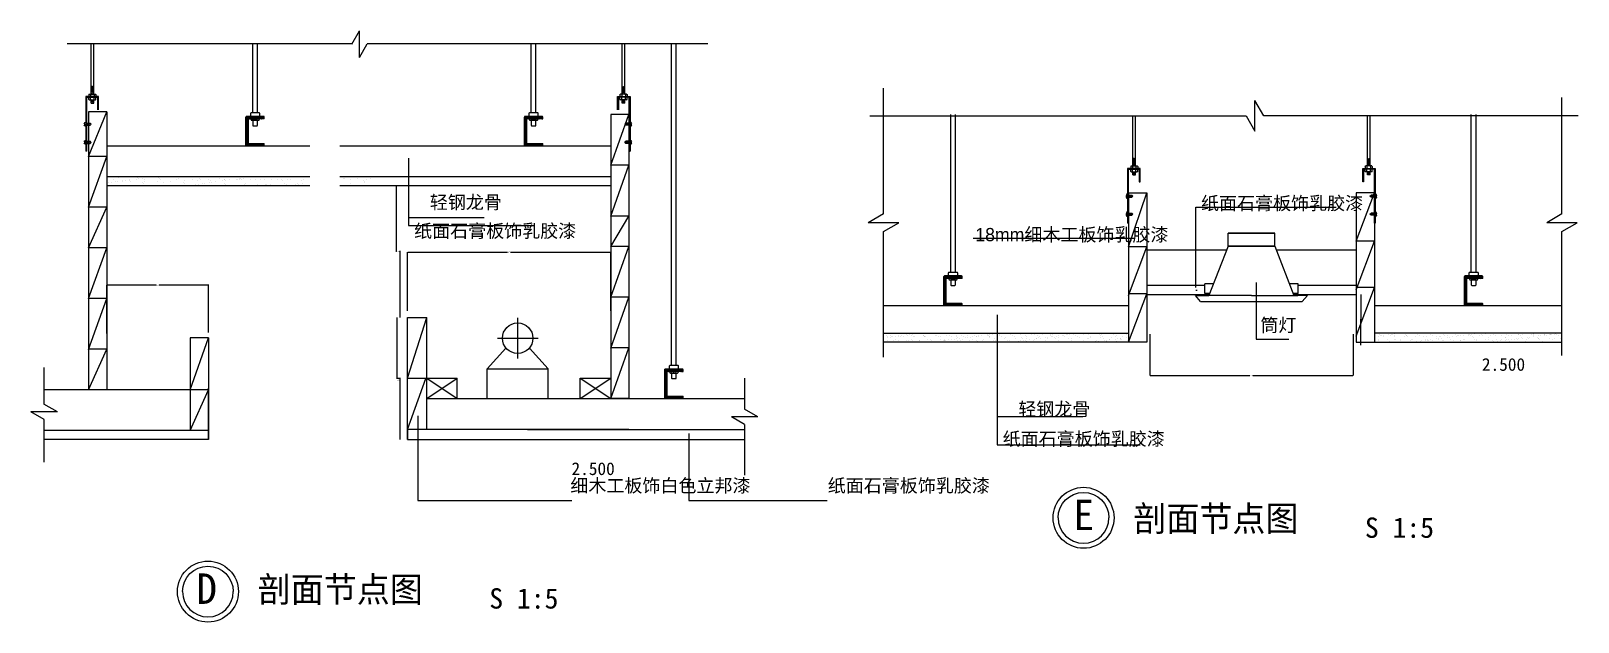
# Model space of a CAD drawing. Header units: metres. Extents: x -88447 to -86924, y -64539 to -63957.
import ezdxf

# ---------------------------------------------------------------- set-up
doc = ezdxf.new("R2010")
doc.units = ezdxf.units.M
for name, color, linetype in [('10', 8, 'Continuous'), ('15', 2, 'Continuous'), ('16', 3, 'Continuous'), ('20', 1, 'Continuous'), ('7', 7, 'Continuous'), ('8', 7, 'Continuous'), ('D', 3, 'Continuous'), ('PUB_HATCH', 8, 'Continuous'), ('家具', 3, 'Continuous')]:
    doc.layers.add(name, color=color, linetype=linetype)
doc.dimstyles.get("Standard").update_dxf_attribs({"dimtxt": 2.5, "dimasz": 2.5, "dimexe": 1.25, "dimexo": 0.625, "dimtad": 1, "dimcen": 2.5, "dimazin": 3, "dimtfac": 1, "dimtmove": 0, "dimatfit": 3})

msp = doc.modelspace()

# ---------------------------------------------------------------- texts
for s, height, p in [('E', 30, (-87421.05, -64448.72)), ('剖面节点图', 25, (-87362.05, -64449.88)), ('S 1:5', 20, (-87134.15, -64456.28)), ('D', 30, (-88284.06, -64521.32)), ('剖面节点图', 25, (-88223.63, -64519.53)), ('S 1:5', 20, (-87995.73, -64525.92))]:
    msp.add_text(s, height=height).set_placement(p)
at = {"layer": '7'}
for p in [(-87019.04, -64291.9), (-87914.82, -64394.5)]:
    msp.add_text('2.500', height=12.5, dxfattribs=at).set_placement(p)
at = {"layer": '7', "char_height": 13, "attachment_point": 1}
for s, insert in [('\\f幼圆|b0|i0|c134|p49;纸面石膏板饰乳胶漆', (-87295.45, -64120.49)), ('\\f幼圆|b0|i0|c134|p49;18mm细木工板饰乳胶漆', (-87517.53, -64151.37)), ('\\f幼圆|b0|i0|c134|p49;轻钢龙骨', (-87475.19, -64323.01)), ('\\f幼圆|b0|i0|c134|p49;纸面石膏板饰乳胶漆', (-87490.65, -64352.42))]:
    msp.add_mtext(s, dxfattribs=dict(at, insert=insert))
at = {"layer": '8', "char_height": 13, "attachment_point": 1}
for s, insert in [('\\f幼圆|b0|i0|c134|p49;轻钢龙骨', (-88054.27, -64119.51)), ('\\f幼圆|b0|i0|c134|p49;纸面石膏板饰乳胶漆', (-88069.73, -64147.76)), ('\\f幼圆|b0|i0|c134|p49;筒灯', (-87237.06, -64240.44)), ('\\f幼圆|b0|i0|c134|p49;细木工板饰白色立邦漆', (-87915.99, -64398.4)), ('\\f幼圆|b0|i0|c134|p49;纸面石膏板饰乳胶漆', (-87662.75, -64398.4))]:
    msp.add_mtext(s, dxfattribs=dict(at, insert=insert))

# ---------------------------------------------------------------- blocks, each defined once
blk = doc.blocks.new('A$C2C025425')
at = {"layer": 'D'}
for p, q in [((4.62, 63.44), (7.26, 64.09)), ((4.62, 62.42), (7.26, 63.07)), ((4.62, 61.4), (7.26, 62.05)), ((4.62, 60.38), (7.26, 61.03)), ((4.62, 59.36), (7.26, 60.01)), ((4.62, 58.34), (7.26, 58.99)), ((4.62, 57.32), (7.26, 57.97)), ((4.62, 56.3), (7.26, 56.95)), ((4.62, 49.92), (7.26, 50.57)), ((4.62, 48.9), (7.26, 49.55)), ((4.62, 47.88), (7.26, 48.53)), ((12.38, 27.48), (8.16, 27.48)), ((12.38, 25.5), (8.16, 25.5)), ((12.38, 9.75), (8.16, 9.75)), ((12.38, 7.77), (8.16, 7.77)), ((11.52, 0), (12.38, 0))]:
    blk.add_line(p, q, dxfattribs=at)
at = {"layer": '家具', "color": 3}
for p, q in [((4.62, 56.3), (4.62, 105.56)), ((7.26, 56.3), (7.26, 105.56)), ((0, 40.62), (0, 53.77)), ((0, 53.77), (4.62, 53.77)), ((11.52, 53.08), (0.86, 53.08)), ((0.86, 53.08), (0.86, 40.62)), ((2.4, 55.87), (2.84, 56.3)), ((2.4, 55.87), (2.4, 53.77)), ((2.4, 50.98), (2.4, 53.08)), ((2.4, 50.98), (2.84, 50.55)), ((8.93, 56.3), (2.84, 56.3)), ((8.93, 50.55), (2.84, 50.55)), ((3.75, 56.3), (4.19, 55.87)), ((3.75, 50.55), (4.19, 50.98)), ((4.19, 55.87), (4.19, 53.77)), ((4.19, 53.77), (12.38, 53.77)), ((4.19, 50.98), (4.19, 53.08)), ((4.2, 55.87), (4.63, 56.3)), ((4.2, 50.98), (4.63, 50.55)), ((4.62, 47.37), (4.62, 50.56)), ((7.26, 47.37), (4.62, 47.37)), ((7.24, 56.3), (7.67, 55.87)), ((7.24, 50.55), (7.67, 50.98)), ((7.26, 47.37), (7.26, 50.57)), ((7.67, 55.87), (7.67, 53.77)), ((7.67, 50.98), (7.67, 53.08)), ((7.68, 55.87), (8.11, 56.3)), ((7.68, 50.98), (8.11, 50.55)), ((8.93, 56.3), (9.37, 55.87)), ((8.93, 50.55), (9.37, 50.98)), ((9.37, 55.87), (9.37, 53.77)), ((9.37, 50.98), (9.37, 53.08)), ((11.52, 27.48), (11.52, 53.08)), ((12.38, 53.77), (12.38, 0)), ((7.08, 26.49), (8.16, 27.48)), ((8.16, 25.5), (7.08, 26.49)), ((9.37, 25.5), (8.3, 27.48)), ((10.13, 25.5), (9.05, 27.48)), ((10.88, 25.5), (9.8, 27.48)), ((11.63, 25.5), (10.55, 27.48)), ((12.38, 25.5), (11.3, 27.48)), ((11.52, 9.75), (11.52, 25.5)), ((13.41, 25.98), (13.41, 26.99)), ((13.89, 26.99), (13.41, 26.99)), ((13.9, 25.98), (13.41, 25.98)), ((7.08, 8.76), (8.16, 9.75)), ((8.16, 7.77), (7.08, 8.76)), ((9.37, 7.77), (8.3, 9.75)), ((10.13, 7.77), (9.05, 9.75)), ((10.88, 7.77), (9.8, 9.75)), ((11.63, 7.77), (10.55, 9.75)), ((12.38, 7.77), (11.3, 9.75)), ((11.52, 0), (11.52, 7.77)), ((13.41, 8.26), (13.41, 9.27)), ((13.89, 9.27), (13.41, 9.27)), ((13.9, 8.26), (13.41, 8.26))]:
    blk.add_line(p, q, dxfattribs=at)
for centre, radius, start, end in [((12.09, 26.93), 1.81, 2.11, 80.87), ((12.14, 26.05), 1.76, 277.74, 357.66), ((12.09, 9.2), 1.81, 2.11, 80.87), ((12.14, 8.33), 1.76, 277.74, 357.66)]:
    blk.add_arc(centre, radius, start, end, dxfattribs=at)
blk = doc.blocks.new('HY-4')
at = {"layer": '20'}
for points in [[(-5, 0, -1), (5, 0, -1)], [(-5, 0, 1), (5, 0, 1)]]:
    blk.add_lwpolyline(points, format="xyb", dxfattribs=at)
blk.add_circle((0, 0), 6, dxfattribs=at)
blk.add_circle((0, 0), 6, dxfattribs=at)
blk = doc.blocks.new('P0J8LPTW')
at = {"color": 0}
for p, q in [((0, 0), (1, -1)), ((1, -1), (1, 0))]:
    blk.add_line(p, q, dxfattribs=at)
blk = doc.blocks.new('_CLOSEDFILLED')
at = {"color": 0, "linetype": 'BYBLOCK'}
blk.add_solid([(-1, 0.2), (0, 0), (-1, -0.2)], dxfattribs=at)
blk = doc.blocks.new('*D1')
for p, q in [((-88076.28, -64233.01), (-88076.28, -64175.22)), ((-88076.03, -64175.22), (-87977.78, -64175.22)), ((-87974.78, -64175.22), (-87876.53, -64175.22)), ((-87876.28, -64233.01), (-87876.28, -64175.22))]:
    blk.add_line(p, q)
at = {"layer": 'Defpoints'}
for p in [(-88076.28, -64175.22), (-88076.28, -64233.01), (-87876.28, -64233.01)]:
    blk.add_point(p, dxfattribs=at)
at = {"xscale": 0.25, "yscale": 0.25, "rotation": 180}
blk.add_blockref('_CLOSEDFILLED', (-88076.28, -64175.22), dxfattribs=at)
at = {"xscale": 0.25, "yscale": 0.25}
blk.add_blockref('_CLOSEDFILLED', (-87876.28, -64175.22), dxfattribs=at)
at = {"insert": (-87976.28, -64175.22), "char_height": 1, "attachment_point": 5}
blk.add_mtext('200', dxfattribs=at)
blk = doc.blocks.new('*D2')
for p, q in [((-88272.1, -64259.59), (-88272.1, -64309.59)), ((-88272.35, -64309.59), (-88272.6, -64309.59)), ((-88272.1, -64359.59), (-88272.1, -64309.59)), ((-88272.1, -64309.59), (-88272.1, -64309.59)), ((-88271.85, -64309.59), (-88271.6, -64309.59))]:
    blk.add_line(p, q)
at = {"layer": 'Defpoints'}
for p in [(-88272.1, -64259.59), (-88272.1, -64309.59), (-88272.1, -64359.59)]:
    blk.add_point(p, dxfattribs=at)
at = {"xscale": 0.25, "yscale": 0.25}
blk.add_blockref('_CLOSEDFILLED', (-88272.1, -64309.59), dxfattribs=at)
at = {"xscale": 0.25, "yscale": 0.25, "rotation": 180}
blk.add_blockref('_CLOSEDFILLED', (-88272.1, -64309.59), dxfattribs=at)
at = {"insert": (-88272.1, -64308.465), "char_height": 1, "attachment_point": 5}
blk.add_mtext('0', dxfattribs=at)
blk = doc.blocks.new('*D3')
for p, q in [((-88323.6, -64207.75), (-88372.35, -64207.75)), ((-88372.1, -64255.32), (-88372.1, -64207.75)), ((-88271.85, -64207.75), (-88320.6, -64207.75)), ((-88272.1, -64254.15), (-88272.1, -64207.75))]:
    blk.add_line(p, q)
at = {"layer": 'Defpoints'}
for p in [(-88272.1, -64207.75), (-88372.1, -64255.32), (-88272.1, -64254.15)]:
    blk.add_point(p, dxfattribs=at)
at = {"xscale": 0.25, "yscale": 0.25}
blk.add_blockref('_CLOSEDFILLED', (-88372.1, -64207.75), dxfattribs=at)
at = {"xscale": 0.25, "yscale": 0.25, "rotation": 180}
blk.add_blockref('_CLOSEDFILLED', (-88272.1, -64207.75), dxfattribs=at)
at = {"insert": (-88322.1, -64207.75), "char_height": 1, "attachment_point": 5}
blk.add_mtext('100', dxfattribs=at)
blk = doc.blocks.new('*D4')
for p, q in [((-88087.52, -64109.59), (-88087.52, -64174.59)), ((-88086.95, -64174.59), (-88087.77, -64174.59)), ((-88083.13, -64174.59), (-88083.95, -64174.59)), ((-88083.38, -64239.59), (-88083.38, -64174.59))]:
    blk.add_line(p, q)
at = {"layer": 'Defpoints'}
for p in [(-88087.52, -64109.59), (-88083.38, -64174.59), (-88083.38, -64239.59)]:
    blk.add_point(p, dxfattribs=at)
at = {"xscale": 0.25, "yscale": 0.25}
blk.add_blockref('_CLOSEDFILLED', (-88087.52, -64174.59), dxfattribs=at)
at = {"xscale": 0.25, "yscale": 0.25, "rotation": 180}
blk.add_blockref('_CLOSEDFILLED', (-88083.38, -64174.59), dxfattribs=at)
at = {"insert": (-88085.45, -64174.59), "char_height": 1, "attachment_point": 5}
blk.add_mtext('130', dxfattribs=at)
blk = doc.blocks.new('*D5')
for p, q in [((-88086.83, -64239.59), (-88086.83, -64299.59)), ((-88083.13, -64299.59), (-88087.08, -64299.59)), ((-88083.38, -64359.59), (-88083.38, -64299.59))]:
    blk.add_line(p, q)
at = {"layer": 'Defpoints'}
for p in [(-88086.83, -64239.59), (-88083.38, -64299.59), (-88083.38, -64359.59)]:
    blk.add_point(p, dxfattribs=at)
at = {"xscale": 0.25, "yscale": 0.25}
blk.add_blockref('_CLOSEDFILLED', (-88086.83, -64299.59), dxfattribs=at)
at = {"xscale": 0.25, "yscale": 0.25, "rotation": 180}
blk.add_blockref('_CLOSEDFILLED', (-88083.38, -64299.59), dxfattribs=at)
at = {"insert": (-88085.105, -64300.715), "char_height": 1, "attachment_point": 5}
blk.add_mtext('120', dxfattribs=at)
blk = doc.blocks.new('*D6')
for p, q in [((-87138.24, -64216.79), (-87138.24, -64241.79)), ((-87138.49, -64241.79), (-87138.74, -64241.79)), ((-87138.24, -64266.79), (-87138.24, -64241.79)), ((-87138.24, -64241.79), (-87138.24, -64241.79)), ((-87137.99, -64241.79), (-87137.74, -64241.79))]:
    blk.add_line(p, q)
at = {"layer": 'Defpoints'}
for p in [(-87138.24, -64216.79), (-87138.24, -64241.79), (-87138.24, -64266.79)]:
    blk.add_point(p, dxfattribs=at)
at = {"xscale": 0.25, "yscale": 0.25}
blk.add_blockref('_CLOSEDFILLED', (-87138.24, -64241.79), dxfattribs=at)
at = {"xscale": 0.25, "yscale": 0.25, "rotation": 180}
blk.add_blockref('_CLOSEDFILLED', (-87138.24, -64241.79), dxfattribs=at)
at = {"insert": (-87138.24, -64240.665), "char_height": 1, "attachment_point": 5}
blk.add_mtext('0', dxfattribs=at)
blk = doc.blocks.new('*D7')
for p, q in [((-87345.79, -64255.89), (-87345.79, -64296.67)), ((-87145.79, -64255.89), (-87145.79, -64296.67)), ((-87345.54, -64296.67), (-87247.29, -64296.67)), ((-87244.29, -64296.67), (-87146.04, -64296.67))]:
    blk.add_line(p, q)
at = {"layer": 'Defpoints'}
for p in [(-87345.79, -64255.89), (-87145.79, -64255.89), (-87345.79, -64296.67)]:
    blk.add_point(p, dxfattribs=at)
at = {"xscale": 0.25, "yscale": 0.25, "rotation": 180}
blk.add_blockref('_CLOSEDFILLED', (-87345.79, -64296.67), dxfattribs=at)
at = {"xscale": 0.25, "yscale": 0.25}
blk.add_blockref('_CLOSEDFILLED', (-87145.79, -64296.67), dxfattribs=at)
at = {"insert": (-87245.79, -64296.67), "char_height": 1, "attachment_point": 5}
blk.add_mtext('200', dxfattribs=at)

# ---------------------------------------------------------------- dimensions: what is measured, and where the dimension line sits
for base, p1, p2, text, picture, middle in [((-88083.38, -64174.59), (-88083.38, -64239.59), (-88087.52, -64109.59), '130', '*D4', (-88085.45, -64174.59)), ((-88076.28, -64175.22), (-88076.28, -64233.01), (-87876.28, -64233.01), '200', '*D1', (-87976.28, -64175.22)), ((-88083.38, -64299.59), (-88083.38, -64359.59), (-88086.83, -64239.59), '120', '*D5', (-88085.105, -64300.715)), ((-87345.79, -64296.67), (-87345.79, -64255.89), (-87145.79, -64255.89), '200', '*D7', (-87245.79, -64296.67))]:
    dim = msp.add_linear_dim(base=base, p1=p1, p2=p2, text=text, dimstyle='Standard')
    dim.commit()
    dim.dimension.update_dxf_attribs({"geometry": picture, "text_midpoint": middle})
for base, p1, p2, picture, middle in [((-88272.1, -64207.75), (-88272.1, -64254.15), (-88372.1, -64255.32), '*D3', (-88322.1, -64207.75)), ((-87138.24, -64241.79), (-87138.24, -64266.79), (-87138.24, -64216.79), '*D6', (-87138.24, -64240.665)), ((-88272.1, -64309.59), (-88272.1, -64259.59), (-88272.1, -64359.59), '*D2', (-88272.1, -64308.465))]:
    dim = msp.add_linear_dim(base=base, p1=p1, p2=p2, dimstyle='Standard')
    dim.commit()
    dim.dimension.update_dxf_attribs({"geometry": picture, "text_midpoint": middle})

# ---------------------------------------------------------------- hatches: boundary and pattern name
at = {"layer": '10'}
h = msp.add_hatch(dxfattribs=at)
h.set_pattern_fill('AR-SAND', scale=5)
h.paths.add_polyline_path([(-87876.28, -64109.59), (-87876.28, -64100.59), (-88142.68, -64100.59), (-88142.68, -64109.59)])
h = msp.add_hatch(dxfattribs=at)
h.set_pattern_fill('AR-SAND', scale=3)
h.paths.add_polyline_path([(-87287.18, -64216.79), (-87286.74, -64215.67), (-87291.65, -64215.67), (-87291.65, -64207.79), (-87348.79, -64207.79), (-87348.79, -64216.79)])
h.paths.add_polyline_path([(-87142.79, -64216.79), (-87142.79, -64207.79), (-87199.97, -64207.79), (-87199.97, -64215.67), (-87204.85, -64215.67), (-87204.41, -64216.79)])
h = msp.add_hatch(dxfattribs=at)
h.set_pattern_fill('AR-SAND', scale=3)
h.paths.add_polyline_path([(-88433.9, -64350.59), (-88433.9, -64359.59), (-88272.1, -64359.59), (-88272.1, -64350.59), (-88290.1, -64350.59)])
h = msp.add_hatch(dxfattribs=at)
h.set_pattern_fill('AR-SAND', scale=3)
h.paths.add_polyline_path([(-88075.72, -64349.59), (-88075.72, -64359.59), (-87862.17, -64359.59), (-87862.17, -64349.59)])
h = msp.add_hatch(dxfattribs=at)
h.set_pattern_fill('AR-SAND', scale=3)
h.paths.add_polyline_path([(-87958.28, -64349.59), (-87958.28, -64359.59), (-87744.73, -64359.59), (-87744.73, -64349.59)])
at = {"layer": '16'}
h = msp.add_hatch(dxfattribs=at)
h.set_pattern_fill('SOLID')
h.paths.add_polyline_path([(-88217.74, -64041.54, -0.41), (-88217.14, -64042.14), (-88217.14, -64043.94), (-88232.74, -64043.94), (-88232.74, -64068.19), (-88217.14, -64068.19), (-88217.14, -64069.99, -0.41), (-88217.74, -64070.59), (-88234.54, -64070.59, -0.41), (-88235.14, -64069.99), (-88235.14, -64042.14, -0.41), (-88234.54, -64041.54)])
h = msp.add_hatch(dxfattribs=at)
h.set_pattern_fill('SOLID')
h.paths.add_polyline_path([(-87943.79, -64041.54, -0.41), (-87943.19, -64042.14), (-87943.19, -64043.94), (-87958.79, -64043.94), (-87958.79, -64068.19), (-87943.19, -64068.19), (-87943.19, -64069.99, -0.41), (-87943.79, -64070.59), (-87960.59, -64070.59, -0.41), (-87961.19, -64069.99), (-87961.19, -64042.14, -0.41), (-87960.59, -64041.54)])
h = msp.add_hatch(dxfattribs=at)
h.set_pattern_fill('SOLID')
h.paths.add_polyline_path([(-87531.03, -64198.59, -0.41), (-87530.43, -64199.19), (-87530.43, -64200.99), (-87546.03, -64200.99), (-87546.03, -64225.24), (-87530.43, -64225.24), (-87530.43, -64227.04, -0.41), (-87531.03, -64227.64), (-87547.83, -64227.64, -0.41), (-87548.43, -64227.04), (-87548.43, -64199.19, -0.41), (-87547.83, -64198.59)])
h = msp.add_hatch(dxfattribs=at)
h.set_pattern_fill('SOLID')
h.paths.add_polyline_path([(-87018.77, -64198.59, -0.41), (-87018.17, -64199.19), (-87018.17, -64200.99), (-87033.77, -64200.99), (-87033.77, -64225.24), (-87018.17, -64225.24), (-87018.17, -64227.04, -0.41), (-87018.77, -64227.64), (-87035.57, -64227.64, -0.41), (-87036.17, -64227.04), (-87036.17, -64199.19, -0.41), (-87035.57, -64198.59)])
h = msp.add_hatch(dxfattribs=at)
h.set_pattern_fill('SOLID')
h.paths.add_polyline_path([(-87805.71, -64290.23, -0.41), (-87805.11, -64290.83), (-87805.11, -64292.63), (-87820.71, -64292.63), (-87820.71, -64316.88), (-87805.11, -64316.88), (-87805.11, -64318.68, -0.41), (-87805.71, -64319.28), (-87822.51, -64319.28, -0.41), (-87823.11, -64318.68), (-87823.11, -64290.83, -0.41), (-87822.51, -64290.23)])

# ---------------------------------------------------------------- linework, layer by layer
at = {"layer": '10'}
for p, q in [((-88390.1, -64080.9), (-88372.1, -64037.05)), ((-87876.28, -64089.59), (-87858.28, -64039.59)), ((-88390.1, -64130.9), (-88372.1, -64080.9)), ((-88372.1, -64080.9), (-88390.1, -64080.9)), ((-88368.8, -64101.26), (-88368.8, -64101.26)), ((-88365.66, -64103.7), (-88365.66, -64103.7)), ((-88361.79, -64101.27), (-88361.79, -64101.27)), ((-88360.87, -64102.11), (-88360.87, -64102.11)), ((-88355.29, -64100.78), (-88355.29, -64100.78)), ((-88350.09, -64103.67), (-88350.09, -64103.67)), ((-88350.09, -64104.17), (-88350.09, -64104.17)), ((-88343.29, -64103.28), (-88343.29, -64103.28)), ((-88342.2, -64100.61), (-88342.2, -64100.61)), ((-88341.49, -64101.71), (-88341.49, -64101.71)), ((-88340.69, -64102.93), (-88340.69, -64102.93)), ((-88336.63, -64102.4), (-88336.63, -64102.4)), ((-88334.52, -64103.65), (-88334.52, -64103.65)), ((-88329.84, -64101.5), (-88329.84, -64101.5)), ((-88329.41, -64100.67), (-88329.41, -64100.67)), ((-88327.23, -64101.16), (-88327.23, -64101.16)), ((-88323.17, -64100.63), (-88323.17, -64100.63)), ((-88321.48, -64101.88), (-88321.48, -64101.88)), ((-88320.56, -64102.73), (-88320.56, -64102.73)), ((-88318.95, -64103.62), (-88318.95, -64103.62)), ((-88303.38, -64103.59), (-88303.38, -64103.59)), ((-88301.18, -64102.32), (-88301.18, -64102.32)), ((-88287.81, -64103.56), (-88287.81, -64103.56)), ((-88281.18, -64102.49), (-88281.18, -64102.49)), ((-88280.25, -64103.34), (-88280.25, -64103.34)), ((-88272.24, -64103.53), (-88272.24, -64103.53)), ((-88260.87, -64102.94), (-88260.87, -64102.94)), ((-88256.68, -64104.11), (-88256.68, -64104.11)), ((-88256.66, -64103.5), (-88256.66, -64103.5)), ((-88251.26, -64104.11), (-88251.26, -64104.11)), ((-88244.47, -64103.21), (-88244.47, -64103.21)), ((-88243.59, -64103.95), (-88243.59, -64103.95)), ((-88241.87, -64102.87), (-88241.87, -64102.87)), ((-88241.09, -64103.48), (-88241.09, -64103.48)), ((-88240.87, -64103.11), (-88240.87, -64103.11)), ((-88239.94, -64103.95), (-88239.94, -64103.95)), ((-88237.81, -64102.33), (-88237.81, -64102.33)), ((-88231.01, -64101.44), (-88231.01, -64101.44)), ((-88230.8, -64104.01), (-88230.8, -64104.01)), ((-88228.41, -64101.1), (-88228.41, -64101.1)), ((-88225.52, -64103.45), (-88225.52, -64103.45)), ((-88220.56, -64103.55), (-88220.56, -64103.55)), ((-88217.3, -64103.52), (-88217.3, -64103.52)), ((-88209.95, -64103.42), (-88209.95, -64103.42)), ((-88204.21, -64103.35), (-88204.21, -64103.35)), ((-88200.56, -64103.72), (-88200.56, -64103.72)), ((-88194.38, -64103.39), (-88194.38, -64103.39)), ((-88191.42, -64103.42), (-88191.42, -64103.42)), ((-88180.25, -64104.16), (-88180.25, -64104.16)), ((-88178.81, -64103.36), (-88178.81, -64103.36)), ((-88138.98, -64102.27), (-88138.98, -64102.27)), ((-88138.53, -64102.34), (-88138.53, -64102.34)), ((-88132.19, -64101.37), (-88132.19, -64101.37)), ((-88132.1, -64103.28), (-88132.1, -64103.28)), ((-88129.59, -64101.03), (-88129.59, -64101.03)), ((-88125.44, -64102.17), (-88125.44, -64102.17)), ((-88116.53, -64103.25), (-88116.53, -64103.25)), ((-88112.65, -64102.23), (-88112.65, -64102.23)), ((-87876.28, -64139.59), (-87858.28, -64089.59)), ((-87858.28, -64089.59), (-87876.28, -64089.59)), ((-88370.21, -64106.82), (-88370.21, -64106.82)), ((-88367.61, -64106.48), (-88367.61, -64106.48)), ((-88363.54, -64105.94), (-88363.54, -64105.94)), ((-88361.74, -64105.72), (-88361.74, -64105.72)), ((-88356.75, -64105.05), (-88356.75, -64105.05)), ((-88356.52, -64106.1), (-88356.52, -64106.1)), ((-88354.15, -64104.7), (-88354.15, -64104.7)), ((-88348.95, -64105.78), (-88348.95, -64105.78)), ((-88336.52, -64106.27), (-88336.52, -64106.27)), ((-88335.59, -64107.11), (-88335.59, -64107.11)), ((-88335.44, -64105.3), (-88335.44, -64105.3)), ((-88322.36, -64105.13), (-88322.36, -64105.13)), ((-88316.21, -64106.71), (-88316.21, -64106.71)), ((-88309.57, -64105.19), (-88309.57, -64105.19)), ((-88296.21, -64106.88), (-88296.21, -64106.88)), ((-88296.06, -64104.71), (-88296.06, -64104.71)), ((-88295.28, -64107.73), (-88295.28, -64107.73)), ((-88291.64, -64109.42), (-88291.64, -64109.42)), ((-88284.85, -64108.53), (-88284.85, -64108.53)), ((-88282.97, -64104.54), (-88282.97, -64104.54)), ((-88282.25, -64108.18), (-88282.25, -64108.18)), ((-88278.18, -64107.65), (-88278.18, -64107.65)), ((-88276.21, -64109.23), (-88276.21, -64109.23)), ((-88275.9, -64107.33), (-88275.9, -64107.33)), ((-88271.39, -64106.75), (-88271.39, -64106.75)), ((-88270.18, -64104.6), (-88270.18, -64104.6)), ((-88268.79, -64106.41), (-88268.79, -64106.41)), ((-88264.72, -64105.88), (-88264.72, -64105.88)), ((-88263.12, -64109.06), (-88263.12, -64109.06)), ((-88257.93, -64104.98), (-88257.93, -64104.98)), ((-88255.9, -64107.5), (-88255.9, -64107.5)), ((-88255.33, -64104.64), (-88255.33, -64104.64)), ((-88254.97, -64108.34), (-88254.97, -64108.34)), ((-88250.33, -64109.12), (-88250.33, -64109.12)), ((-88236.83, -64108.63), (-88236.83, -64108.63)), ((-88235.59, -64107.94), (-88235.59, -64107.94)), ((-88223.74, -64108.47), (-88223.74, -64108.47)), ((-88215.59, -64108.11), (-88215.59, -64108.11)), ((-88214.67, -64108.96), (-88214.67, -64108.96)), ((-88210.95, -64108.53), (-88210.95, -64108.53)), ((-88199.63, -64104.57), (-88199.63, -64104.57)), ((-88197.45, -64108.04), (-88197.45, -64108.04)), ((-88195.28, -64108.55), (-88195.28, -64108.55)), ((-88192.82, -64109.36), (-88192.82, -64109.36)), ((-88186.03, -64108.46), (-88186.03, -64108.46)), ((-88184.36, -64107.88), (-88184.36, -64107.88)), ((-88183.42, -64108.12), (-88183.42, -64108.12)), ((-88179.36, -64107.58), (-88179.36, -64107.58)), ((-88134.97, -64109.34), (-88134.97, -64109.34)), ((-88132.19, -64107.34), (-88132.19, -64107.34)), ((-88119.94, -64104.95), (-88119.94, -64104.95)), ((-88119.02, -64105.79), (-88119.02, -64105.79)), ((-88118.68, -64106.86), (-88118.68, -64106.86)), ((-87366.79, -64169.99), (-87348.79, -64116.61)), ((-87142.79, -64164.41), (-87124.79, -64116.61)), ((-88390.1, -64170.82), (-88372.1, -64130.9)), ((-88372.1, -64130.9), (-88390.1, -64130.9)), ((-87876.28, -64169.59), (-87858.28, -64139.59)), ((-87858.28, -64139.59), (-87876.28, -64139.59)), ((-88372.1, -64170.82), (-88390.1, -64170.82)), ((-88390.1, -64220.82), (-88372.1, -64170.82)), ((-87876.28, -64219.59), (-87858.28, -64169.59)), ((-87858.28, -64169.59), (-87876.28, -64169.59)), ((-88372.1, -64220.82), (-88390.1, -64220.82)), ((-88390.1, -64270.82), (-88372.1, -64220.82)), ((-87876.28, -64269.59), (-87858.28, -64219.59)), ((-87858.28, -64219.59), (-87876.28, -64219.59)), ((-88076.28, -64299.28), (-88057.28, -64239.59)), ((-87584.81, -64256.59), (-87584.81, -64256.59)), ((-87582.72, -64256.31), (-87582.72, -64256.31)), ((-87579.47, -64255.88), (-87579.47, -64255.88)), ((-87574.04, -64255.17), (-87574.04, -64255.17)), ((-87571.96, -64254.89), (-87571.96, -64254.89)), ((-87523.46, -64255.14), (-87523.46, -64255.14)), ((-87507.95, -64254.82), (-87507.95, -64254.82)), ((-87505.75, -64256.53), (-87505.75, -64256.53)), ((-87503.67, -64256.26), (-87503.67, -64256.26)), ((-87500.41, -64255.83), (-87500.41, -64255.83)), ((-87494.98, -64255.12), (-87494.98, -64255.12)), ((-87493.78, -64256.57), (-87493.78, -64256.57)), ((-87492.9, -64254.84), (-87492.9, -64254.84)), ((-87491.95, -64254.95), (-87491.95, -64254.95)), ((-87491.21, -64255.63), (-87491.21, -64255.63)), ((-87483.31, -64256.44), (-87483.31, -64256.44)), ((-87475.71, -64255.31), (-87475.71, -64255.31)), ((-87473.08, -64256.49), (-87473.08, -64256.49)), ((-87462.27, -64256.1), (-87462.27, -64256.1)), ((-87459.7, -64255.45), (-87459.7, -64255.45)), ((-87458.96, -64256.12), (-87458.96, -64256.12)), ((-87451.8, -64255.96), (-87451.8, -64255.96)), ((-87443.46, -64255.8), (-87443.46, -64255.8)), ((-87441.57, -64256.01), (-87441.57, -64256.01)), ((-87430.99, -64256.7), (-87430.99, -64256.7)), ((-87430.77, -64255.62), (-87430.77, -64255.62)), ((-87427.45, -64255.94), (-87427.45, -64255.94)), ((-87426.72, -64256.61), (-87426.72, -64256.61)), ((-87426.69, -64256.48), (-87426.69, -64256.48)), ((-87424.61, -64256.21), (-87424.61, -64256.21)), ((-87421.36, -64255.78), (-87421.36, -64255.78)), ((-87420.3, -64255.49), (-87420.3, -64255.49)), ((-87418.53, -64256.68), (-87418.53, -64256.68)), ((-87415.92, -64255.07), (-87415.92, -64255.07)), ((-87413.84, -64254.79), (-87413.84, -64254.79)), ((-87411.21, -64256.29), (-87411.21, -64256.29)), ((-87410.06, -64255.54), (-87410.06, -64255.54)), ((-87406.08, -64256.66), (-87406.08, -64256.66)), ((-87399.26, -64255.15), (-87399.26, -64255.15)), ((-87395.21, -64256.43), (-87395.21, -64256.43)), ((-87393.62, -64256.63), (-87393.62, -64256.63)), ((-87388.79, -64255.02), (-87388.79, -64255.02)), ((-87381.16, -64256.61), (-87381.16, -64256.61)), ((-87378.56, -64255.07), (-87378.56, -64255.07)), ((-87368.71, -64256.59), (-87368.71, -64256.59)), ((-87120.86, -64254.84), (-87120.86, -64254.84)), ((-87119.57, -64256.13), (-87119.57, -64256.13)), ((-87110.63, -64254.89), (-87110.63, -64254.89)), ((-87110.46, -64256.28), (-87110.46, -64256.28)), ((-87108.38, -64256), (-87108.38, -64256)), ((-87107.12, -64256.11), (-87107.12, -64256.11)), ((-87105.13, -64255.57), (-87105.13, -64255.57)), ((-87099.69, -64254.86), (-87099.69, -64254.86)), ((-87094.66, -64256.09), (-87094.66, -64256.09)), ((-87082.2, -64256.07), (-87082.2, -64256.07)), ((-87069.75, -64256.04), (-87069.75, -64256.04)), ((-87057.29, -64256.02), (-87057.29, -64256.02)), ((-87047.94, -64254.99), (-87047.94, -64254.99)), ((-87044.84, -64256), (-87044.84, -64256)), ((-87032.38, -64255.98), (-87032.38, -64255.98)), ((-87031.4, -64256.23), (-87031.4, -64256.23)), ((-87029.32, -64255.95), (-87029.32, -64255.95)), ((-87026.07, -64255.52), (-87026.07, -64255.52)), ((-87020.64, -64254.81), (-87020.64, -64254.81)), ((-87019.92, -64255.95), (-87019.92, -64255.95)), ((-87016.43, -64254.81), (-87016.43, -64254.81)), ((-87015.7, -64255.48), (-87015.7, -64255.48)), ((-87007.47, -64255.93), (-87007.47, -64255.93)), ((-87000.19, -64255.16), (-87000.19, -64255.16)), ((-86995.01, -64255.91), (-86995.01, -64255.91)), ((-86989.43, -64256.7), (-86989.43, -64256.7)), ((-86984.19, -64255.3), (-86984.19, -64255.3)), ((-86983.45, -64255.98), (-86983.45, -64255.98)), ((-86982.55, -64255.89), (-86982.55, -64255.89)), ((-86978.96, -64256.57), (-86978.96, -64256.57)), ((-86970.1, -64255.86), (-86970.1, -64255.86)), ((-86968.72, -64256.61), (-86968.72, -64256.61)), ((-86967.94, -64255.65), (-86967.94, -64255.65)), ((-86957.92, -64256.23), (-86957.92, -64256.23)), ((-86957.64, -64255.84), (-86957.64, -64255.84)), ((-86952.34, -64256.17), (-86952.34, -64256.17)), ((-86951.94, -64255.79), (-86951.94, -64255.79)), ((-86951.2, -64256.47), (-86951.2, -64256.47)), ((-86950.26, -64255.9), (-86950.26, -64255.9)), ((-86947.45, -64256.09), (-86947.45, -64256.09)), ((-86947.01, -64255.47), (-86947.01, -64255.47)), ((-86945.18, -64255.82), (-86945.18, -64255.82)), ((-88372.1, -64270.51), (-88390.1, -64270.51)), ((-88390.1, -64310.59), (-88372.1, -64270.51)), ((-88290.1, -64310.66), (-88272.1, -64259.59)), ((-87876.28, -64319.28), (-87858.28, -64269.28)), ((-87858.28, -64269.28), (-87876.28, -64269.28)), ((-87605.38, -64257.02), (-87605.38, -64257.02)), ((-87604.26, -64259.15), (-87604.26, -64259.15)), ((-87603.93, -64262.08), (-87603.93, -64262.08)), ((-87603.69, -64258.09), (-87603.69, -64258.09)), ((-87601.01, -64258.72), (-87601.01, -64258.72)), ((-87600.71, -64256.99), (-87600.71, -64256.99)), ((-87599.98, -64257.67), (-87599.98, -64257.67)), ((-87599.1, -64258.38), (-87599.1, -64258.38)), ((-87597.62, -64261.96), (-87597.62, -64261.96)), ((-87596.5, -64260.86), (-87596.5, -64260.86)), ((-87595.57, -64258), (-87595.57, -64258)), ((-87593.49, -64257.73), (-87593.49, -64257.73)), ((-87593.46, -64261.95), (-87593.46, -64261.95)), ((-87592.92, -64257), (-87592.92, -64257)), ((-87591.24, -64258.07), (-87591.24, -64258.07)), ((-87590.24, -64257.3), (-87590.24, -64257.3)), ((-87588.3, -64257.99), (-87588.3, -64257.99)), ((-87585.16, -64261.94), (-87585.16, -64261.94)), ((-87584.47, -64257.34), (-87584.47, -64257.34)), ((-87583.22, -64262), (-87583.22, -64262)), ((-87580.49, -64260.99), (-87580.49, -64260.99)), ((-87580.47, -64256.97), (-87580.47, -64256.97)), ((-87579.75, -64261.67), (-87579.75, -64261.67)), ((-87578.78, -64258.05), (-87578.78, -64258.05)), ((-87577.83, -64257.86), (-87577.83, -64257.86)), ((-87572.71, -64261.92), (-87572.71, -64261.92)), ((-87572.42, -64261.61), (-87572.42, -64261.61)), ((-87568.47, -64257.48), (-87568.47, -64257.48)), ((-87568.01, -64256.95), (-87568.01, -64256.95)), ((-87567.73, -64258.16), (-87567.73, -64258.16)), ((-87567.6, -64257.91), (-87567.6, -64257.91)), ((-87566.32, -64258.02), (-87566.32, -64258.02)), ((-87564.25, -64261.35), (-87564.25, -64261.35)), ((-87561.95, -64261.48), (-87561.95, -64261.48)), ((-87560.25, -64261.89), (-87560.25, -64261.89)), ((-87559.58, -64263.62), (-87559.58, -64263.62)), ((-87557.5, -64263.35), (-87557.5, -64263.35)), ((-87556.79, -64257.52), (-87556.79, -64257.52)), ((-87555.55, -64256.93), (-87555.55, -64256.93)), ((-87554.25, -64262.92), (-87554.25, -64262.92)), ((-87553.87, -64258), (-87553.87, -64258)), ((-87552.23, -64257.84), (-87552.23, -64257.84)), ((-87551.72, -64261.52), (-87551.72, -64261.52)), ((-87548.82, -64262.2), (-87548.82, -64262.2)), ((-87548.24, -64261.48), (-87548.24, -64261.48)), ((-87547.8, -64261.87), (-87547.8, -64261.87)), ((-87547.51, -64262.16), (-87547.51, -64262.16)), ((-87546.73, -64261.93), (-87546.73, -64261.93)), ((-87546.32, -64257.38), (-87546.32, -64257.38)), ((-87543.48, -64261.5), (-87543.48, -64261.5)), ((-87543.1, -64256.9), (-87543.1, -64256.9)), ((-87541.41, -64257.98), (-87541.41, -64257.98)), ((-87540.91, -64261.14), (-87540.91, -64261.14)), ((-87538.05, -64260.79), (-87538.05, -64260.79)), ((-87536.22, -64257.97), (-87536.22, -64257.97)), ((-87536.09, -64257.43), (-87536.09, -64257.43)), ((-87535.97, -64260.51), (-87535.97, -64260.51)), ((-87535.48, -64258.65), (-87535.48, -64258.65)), ((-87535.34, -64261.85), (-87535.34, -64261.85)), ((-87532.72, -64260.08), (-87532.72, -64260.08)), ((-87532, -64261.84), (-87532, -64261.84)), ((-87530.64, -64256.88), (-87530.64, -64256.88)), ((-87530.44, -64261), (-87530.44, -64261)), ((-87528.95, -64257.96), (-87528.95, -64257.96)), ((-87527.28, -64259.37), (-87527.28, -64259.37)), ((-87525.29, -64257.04), (-87525.29, -64257.04)), ((-87525.2, -64259.1), (-87525.2, -64259.1)), ((-87522.88, -64261.83), (-87522.88, -64261.83)), ((-87521.95, -64258.67), (-87521.95, -64258.67)), ((-87520.21, -64261.05), (-87520.21, -64261.05)), ((-87519.98, -64258.33), (-87519.98, -64258.33)), ((-87518.18, -64256.86), (-87518.18, -64256.86)), ((-87516.52, -64257.95), (-87516.52, -64257.95)), ((-87516.5, -64257.93), (-87516.5, -64257.93)), ((-87516, -64261.98), (-87516, -64261.98)), ((-87515.26, -64262.65), (-87515.26, -64262.65)), ((-87514.82, -64256.91), (-87514.82, -64256.91)), ((-87514.43, -64257.68), (-87514.43, -64257.68)), ((-87511.18, -64257.25), (-87511.18, -64257.25)), ((-87510.43, -64261.8), (-87510.43, -64261.8)), ((-87509.41, -64260.66), (-87509.41, -64260.66)), ((-87505.73, -64256.84), (-87505.73, -64256.84)), ((-87504.58, -64256.96), (-87504.58, -64256.96)), ((-87504.04, -64257.91), (-87504.04, -64257.91)), ((-87503.97, -64258.46), (-87503.97, -64258.46)), ((-87503.23, -64259.14), (-87503.23, -64259.14)), ((-87499.76, -64262.33), (-87499.76, -64262.33)), ((-87498.94, -64260.53), (-87498.94, -64260.53)), ((-87497.97, -64261.78), (-87497.97, -64261.78)), ((-87493.27, -64256.81), (-87493.27, -64256.81)), ((-87491.58, -64257.89), (-87491.58, -64257.89)), ((-87488.7, -64260.58), (-87488.7, -64260.58)), ((-87487.73, -64258.82), (-87487.73, -64258.82)), ((-87485.51, -64261.76), (-87485.51, -64261.76)), ((-87483.75, -64262.47), (-87483.75, -64262.47)), ((-87483.01, -64263.14), (-87483.01, -64263.14)), ((-87480.82, -64256.79), (-87480.82, -64256.79)), ((-87480.53, -64263.57), (-87480.53, -64263.57)), ((-87479.13, -64257.87), (-87479.13, -64257.87)), ((-87478.44, -64263.3), (-87478.44, -64263.3)), ((-87477.9, -64260.19), (-87477.9, -64260.19)), ((-87475.19, -64262.87), (-87475.19, -64262.87)), ((-87473.06, -64261.73), (-87473.06, -64261.73)), ((-87471.72, -64258.96), (-87471.72, -64258.96)), ((-87470.99, -64259.63), (-87470.99, -64259.63)), ((-87469.76, -64262.15), (-87469.76, -64262.15)), ((-87468.36, -64256.77), (-87468.36, -64256.77)), ((-87467.68, -64261.88), (-87467.68, -64261.88)), ((-87467.51, -64262.82), (-87467.51, -64262.82)), ((-87467.43, -64260.05), (-87467.43, -64260.05)), ((-87466.67, -64257.84), (-87466.67, -64257.84)), ((-87464.42, -64261.45), (-87464.42, -64261.45)), ((-87460.6, -64261.71), (-87460.6, -64261.71)), ((-87458.99, -64260.74), (-87458.99, -64260.74)), ((-87457.2, -64260.1), (-87457.2, -64260.1)), ((-87456.91, -64260.46), (-87456.91, -64260.46)), ((-87455.9, -64256.75), (-87455.9, -64256.75)), ((-87455.48, -64259.31), (-87455.48, -64259.31)), ((-87454.22, -64257.82), (-87454.22, -64257.82)), ((-87453.66, -64260.03), (-87453.66, -64260.03)), ((-87451.55, -64263.67), (-87451.55, -64263.67)), ((-87451.5, -64262.96), (-87451.5, -64262.96)), ((-87450.76, -64263.63), (-87450.76, -64263.63)), ((-87448.22, -64259.32), (-87448.22, -64259.32)), ((-87448.14, -64261.69), (-87448.14, -64261.69)), ((-87446.39, -64259.71), (-87446.39, -64259.71)), ((-87446.14, -64259.04), (-87446.14, -64259.04)), ((-87443.45, -64256.72), (-87443.45, -64256.72)), ((-87442.89, -64258.62), (-87442.89, -64258.62)), ((-87441.76, -64257.8), (-87441.76, -64257.8)), ((-87441.32, -64263.72), (-87441.32, -64263.72)), ((-87439.48, -64259.45), (-87439.48, -64259.45)), ((-87438.74, -64260.12), (-87438.74, -64260.12)), ((-87437.46, -64257.9), (-87437.46, -64257.9)), ((-87435.92, -64259.58), (-87435.92, -64259.58)), ((-87435.69, -64261.67), (-87435.69, -64261.67)), ((-87435.38, -64257.63), (-87435.38, -64257.63)), ((-87435.26, -64263.31), (-87435.26, -64263.31)), ((-87432.12, -64257.2), (-87432.12, -64257.2)), ((-87430.51, -64263.33), (-87430.51, -64263.33)), ((-87429.3, -64257.78), (-87429.3, -64257.78)), ((-87425.69, -64259.63), (-87425.69, -64259.63)), ((-87423.24, -64259.8), (-87423.24, -64259.8)), ((-87423.23, -64261.64), (-87423.23, -64261.64)), ((-87420.04, -64263.2), (-87420.04, -64263.2)), ((-87419.25, -64263.45), (-87419.25, -64263.45)), ((-87416.85, -64257.75), (-87416.85, -64257.75)), ((-87414.89, -64259.24), (-87414.89, -64259.24)), ((-87410.77, -64261.62), (-87410.77, -64261.62)), ((-87409.81, -64263.25), (-87409.81, -64263.25)), ((-87407.23, -64259.94), (-87407.23, -64259.94)), ((-87406.49, -64260.61), (-87406.49, -64260.61)), ((-87404.42, -64259.11), (-87404.42, -64259.11)), ((-87404.39, -64257.73), (-87404.39, -64257.73)), ((-87401.47, -64263.52), (-87401.47, -64263.52)), ((-87399.39, -64263.24), (-87399.39, -64263.24)), ((-87399.01, -64262.86), (-87399.01, -64262.86)), ((-87398.32, -64261.6), (-87398.32, -64261.6)), ((-87396.13, -64262.82), (-87396.13, -64262.82)), ((-87394.47, -64257.1), (-87394.47, -64257.1)), ((-87394.18, -64259.16), (-87394.18, -64259.16)), ((-87391.93, -64257.71), (-87391.93, -64257.71)), ((-87390.99, -64260.29), (-87390.99, -64260.29)), ((-87390.7, -64262.1), (-87390.7, -64262.1)), ((-87388.62, -64261.83), (-87388.62, -64261.83)), ((-87388.54, -64262.72), (-87388.54, -64262.72)), ((-87385.86, -64261.58), (-87385.86, -64261.58)), ((-87385.37, -64261.4), (-87385.37, -64261.4)), ((-87383.38, -64258.77), (-87383.38, -64258.77)), ((-87379.93, -64260.68), (-87379.93, -64260.68)), ((-87379.48, -64257.68), (-87379.48, -64257.68)), ((-87378.96, -64256.78), (-87378.96, -64256.78)), ((-87378.31, -64262.77), (-87378.31, -64262.77)), ((-87377.85, -64260.41), (-87377.85, -64260.41)), ((-87374.98, -64260.43), (-87374.98, -64260.43)), ((-87374.6, -64259.98), (-87374.6, -64259.98)), ((-87374.24, -64261.1), (-87374.24, -64261.1)), ((-87373.4, -64261.55), (-87373.4, -64261.55)), ((-87372.91, -64258.63), (-87372.91, -64258.63)), ((-87369.17, -64259.27), (-87369.17, -64259.27)), ((-87367.5, -64262.38), (-87367.5, -64262.38)), ((-87367.08, -64258.99), (-87367.08, -64258.99)), ((-87367.02, -64257.66), (-87367.02, -64257.66)), ((-87124.46, -64257.52), (-87124.46, -64257.52)), ((-87124.27, -64261.1), (-87124.27, -64261.1)), ((-87121.23, -64257.69), (-87121.23, -64257.69)), ((-87120.98, -64260.71), (-87120.98, -64260.71)), ((-87120.61, -64262.55), (-87120.61, -64262.55)), ((-87119.15, -64257.42), (-87119.15, -64257.42)), ((-87117.89, -64257.21), (-87117.89, -64257.21)), ((-87115.89, -64256.99), (-87115.89, -64256.99)), ((-87115.45, -64258.59), (-87115.45, -64258.59)), ((-87111.82, -64261.08), (-87111.82, -64261.08)), ((-87110.38, -64262.6), (-87110.38, -64262.6)), ((-87108.96, -64257.2), (-87108.96, -64257.2)), ((-87105.43, -64257.19), (-87105.43, -64257.19)), ((-87104.98, -64258.46), (-87104.98, -64258.46)), ((-87104.98, -64260.85), (-87104.98, -64260.85)), ((-87104.24, -64261.52), (-87104.24, -64261.52)), ((-87099.57, -64262.21), (-87099.57, -64262.21)), ((-87099.36, -64261.06), (-87099.36, -64261.06)), ((-87094.75, -64258.51), (-87094.75, -64258.51)), ((-87092.97, -64257.16), (-87092.97, -64257.16)), ((-87092.95, -64257.34), (-87092.95, -64257.34)), ((-87092.22, -64258.01), (-87092.22, -64258.01)), ((-87089.1, -64262.08), (-87089.1, -64262.08)), ((-87088.74, -64261.2), (-87088.74, -64261.2)), ((-87086.9, -64261.03), (-87086.9, -64261.03)), ((-87085.24, -64263.31), (-87085.24, -64263.31)), ((-87083.95, -64258.12), (-87083.95, -64258.12)), ((-87083.16, -64263.04), (-87083.16, -64263.04)), ((-87080.52, -64257.14), (-87080.52, -64257.14)), ((-87079.9, -64262.61), (-87079.9, -64262.61)), ((-87078.87, -64262.13), (-87078.87, -64262.13)), ((-87076.71, -64257.69), (-87076.71, -64257.69)), ((-87074.47, -64261.9), (-87074.47, -64261.9)), ((-87074.45, -64261.01), (-87074.45, -64261.01)), ((-87073.48, -64257.99), (-87073.48, -64257.99)), ((-87072.73, -64261.34), (-87072.73, -64261.34)), ((-87072.39, -64261.62), (-87072.39, -64261.62)), ((-87071.99, -64262.01), (-87071.99, -64262.01)), ((-87069.14, -64261.19), (-87069.14, -64261.19)), ((-87068.07, -64261.74), (-87068.07, -64261.74)), ((-87068.06, -64257.12), (-87068.06, -64257.12)), ((-87063.7, -64260.48), (-87063.7, -64260.48)), ((-87063.24, -64258.04), (-87063.24, -64258.04)), ((-87061.99, -64260.99), (-87061.99, -64260.99)), ((-87061.62, -64260.2), (-87061.62, -64260.2)), ((-87060.71, -64257.83), (-87060.71, -64257.83)), ((-87059.97, -64258.5), (-87059.97, -64258.5)), ((-87058.37, -64259.78), (-87058.37, -64259.78)), ((-87057.6, -64261.6), (-87057.6, -64261.6)), ((-87056.49, -64261.69), (-87056.49, -64261.69)), ((-87055.6, -64257.1), (-87055.6, -64257.1)), ((-87052.94, -64259.06), (-87052.94, -64259.06)), ((-87052.44, -64257.65), (-87052.44, -64257.65)), ((-87050.85, -64258.79), (-87050.85, -64258.79)), ((-87049.53, -64260.96), (-87049.53, -64260.96)), ((-87047.6, -64258.36), (-87047.6, -64258.36)), ((-87047.36, -64261.65), (-87047.36, -64261.65)), ((-87044.46, -64258.18), (-87044.46, -64258.18)), ((-87043.15, -64257.07), (-87043.15, -64257.07)), ((-87042.17, -64257.64), (-87042.17, -64257.64)), ((-87041.97, -64257.51), (-87041.97, -64257.51)), ((-87040.48, -64261.83), (-87040.48, -64261.83)), ((-87040.09, -64257.37), (-87040.09, -64257.37)), ((-87039.74, -64262.51), (-87039.74, -64262.51)), ((-87037.08, -64260.94), (-87037.08, -64260.94)), ((-87036.84, -64256.94), (-87036.84, -64256.94)), ((-87036.56, -64261.26), (-87036.56, -64261.26)), ((-87031.74, -64257.56), (-87031.74, -64257.56)), ((-87030.69, -64257.05), (-87030.69, -64257.05)), ((-87028.46, -64258.32), (-87028.46, -64258.32)), ((-87027.72, -64259), (-87027.72, -64259)), ((-87026.09, -64261.13), (-87026.09, -64261.13)), ((-87024.62, -64260.92), (-87024.62, -64260.92)), ((-87024.24, -64262.18), (-87024.24, -64262.18)), ((-87020.93, -64257.17), (-87020.93, -64257.17)), ((-87018.24, -64257.03), (-87018.24, -64257.03)), ((-87015.86, -64261.18), (-87015.86, -64261.18)), ((-87012.22, -64258.67), (-87012.22, -64258.67)), ((-87012.16, -64260.9), (-87012.16, -64260.9)), ((-87010.46, -64257.04), (-87010.46, -64257.04)), ((-87008.23, -64262.32), (-87008.23, -64262.32)), ((-87007.5, -64263), (-87007.5, -64263)), ((-87006.18, -64263.26), (-87006.18, -64263.26)), ((-87005.78, -64257.01), (-87005.78, -64257.01)), ((-87005.05, -64260.79), (-87005.05, -64260.79)), ((-87004.1, -64262.99), (-87004.1, -64262.99)), ((-87000.85, -64262.56), (-87000.85, -64262.56)), ((-87000.23, -64257.09), (-87000.23, -64257.09)), ((-86999.71, -64260.87), (-86999.71, -64260.87)), ((-86996.21, -64258.81), (-86996.21, -64258.81)), ((-86995.47, -64259.49), (-86995.47, -64259.49)), ((-86995.41, -64261.84), (-86995.41, -64261.84)), ((-86994.58, -64260.66), (-86994.58, -64260.66)), ((-86993.33, -64261.57), (-86993.33, -64261.57)), ((-86993.32, -64256.98), (-86993.32, -64256.98)), ((-86991.99, -64262.67), (-86991.99, -64262.67)), ((-86990.08, -64261.14), (-86990.08, -64261.14)), ((-86987.25, -64260.85), (-86987.25, -64260.85)), ((-86984.65, -64260.43), (-86984.65, -64260.43)), ((-86984.35, -64260.7), (-86984.35, -64260.7)), ((-86982.56, -64260.15), (-86982.56, -64260.15)), ((-86980.87, -64256.96), (-86980.87, -64256.96)), ((-86979.97, -64259.16), (-86979.97, -64259.16)), ((-86979.31, -64259.72), (-86979.31, -64259.72)), ((-86975.99, -64262.81), (-86975.99, -64262.81)), ((-86975.25, -64263.49), (-86975.25, -64263.49)), ((-86974.79, -64260.83), (-86974.79, -64260.83)), ((-86973.88, -64259.01), (-86973.88, -64259.01)), ((-86973.55, -64260.32), (-86973.55, -64260.32)), ((-86971.8, -64258.73), (-86971.8, -64258.73)), ((-86968.54, -64258.31), (-86968.54, -64258.31)), ((-86968.41, -64256.94), (-86968.41, -64256.94)), ((-86963.96, -64259.3), (-86963.96, -64259.3)), ((-86963.23, -64259.98), (-86963.23, -64259.98)), ((-86963.11, -64257.59), (-86963.11, -64257.59)), ((-86963.08, -64260.18), (-86963.08, -64260.18)), ((-86962.34, -64260.81), (-86962.34, -64260.81)), ((-86961.03, -64257.32), (-86961.03, -64257.32)), ((-86959.75, -64263.17), (-86959.75, -64263.17)), ((-86957.78, -64256.89), (-86957.78, -64256.89)), ((-86955.95, -64256.92), (-86955.95, -64256.92)), ((-86952.84, -64260.23), (-86952.84, -64260.23)), ((-86949.88, -64260.78), (-86949.88, -64260.78)), ((-86947.72, -64259.66), (-86947.72, -64259.66)), ((-86943.74, -64263.3), (-86943.74, -64263.3)), ((-86943.5, -64256.89), (-86943.5, -64256.89)), ((-86942.04, -64259.84), (-86942.04, -64259.84)), ((-88076.28, -64349.59), (-88058.28, -64299.59)), ((-88058.28, -64299.59), (-88076.28, -64299.59)), ((-88372.1, -64310.59), (-88390.1, -64310.59)), ((-88272.1, -64310.66), (-88290.1, -64310.66)), ((-88290.1, -64350.59), (-88272.1, -64310.66)), ((-87858.28, -64319.28), (-87876.28, -64319.28)), ((-88272.1, -64350.59), (-88290.1, -64350.59))]:
    msp.add_line(p, q, dxfattribs=at)
at = {"layer": '15'}
for p, q in [((-88390.1, -64037.05), (-88390.1, -64310.59)), ((-88372.1, -64037.05), (-88390.1, -64037.05)), ((-88372.1, -64037.05), (-88372.1, -64310.59)), ((-87876.28, -64039.59), (-87876.28, -64319.28)), ((-87858.28, -64039.59), (-87876.28, -64039.59)), ((-87858.28, -64039.59), (-87858.28, -64319.28)), ((-88372.1, -64109.59), (-88172.24, -64109.59)), ((-88142.68, -64109.59), (-87876.28, -64109.59)), ((-88076.28, -64359.59), (-88076.28, -64239.59)), ((-88076.28, -64239.59), (-88057.28, -64239.59)), ((-88057.28, -64349.59), (-88057.28, -64239.59)), ((-88272.1, -64259.59), (-88290.1, -64259.59)), ((-88290.1, -64259.59), (-88290.1, -64350.59)), ((-88272.1, -64259.59), (-88272.1, -64359.59)), ((-88272.1, -64350.59), (-88433.9, -64350.59)), ((-88272.1, -64359.59), (-88433.9, -64359.59)), ((-87858.28, -64349.59), (-88076.28, -64349.59)), ((-88076.28, -64349.59), (-88076.28, -64359.59)), ((-88076.28, -64359.59), (-87744.73, -64359.59)), ((-87958.28, -64349.59), (-87744.73, -64349.59)), ((-87858.28, -64349.59), (-87744.73, -64349.59))]:
    msp.add_line(p, q, dxfattribs=at)
at = {"layer": '16'}
for p, q in [((-88228.47, -64038.05), (-88228.47, -63970.28)), ((-88223.81, -64038.05), (-88223.81, -63970.28)), ((-87954.52, -64038.05), (-87954.52, -63970.28)), ((-87949.87, -64038.05), (-87949.87, -63970.28)), ((-87816.43, -64286.74), (-87816.43, -63970.28)), ((-87811.78, -64286.74), (-87811.78, -63970.28)), ((-88235.14, -64069.99), (-88235.14, -64042.14)), ((-88217.74, -64041.54), (-88234.54, -64041.54)), ((-88217.14, -64043.94), (-88217.14, -64042.14)), ((-87961.19, -64069.99), (-87961.19, -64042.14)), ((-87943.79, -64041.54), (-87960.59, -64041.54)), ((-87943.19, -64043.94), (-87943.19, -64042.14)), ((-87541.76, -64195.11), (-87541.76, -64039.77)), ((-87537.11, -64195.11), (-87537.11, -64039.77)), ((-87029.49, -64195.11), (-87029.49, -64039.77)), ((-87024.84, -64195.11), (-87024.84, -64039.77)), ((-88232.74, -64068.19), (-88232.74, -64043.94)), ((-88217.14, -64043.94), (-88232.74, -64043.94)), ((-87943.19, -64043.94), (-87958.79, -64043.94)), ((-87958.79, -64068.19), (-87958.79, -64043.94)), ((-88372.1, -64070.59), (-88172.24, -64070.59)), ((-88234.54, -64070.59), (-88217.74, -64070.59)), ((-88232.74, -64068.19), (-88217.14, -64068.19)), ((-88217.14, -64069.99), (-88217.14, -64068.19)), ((-88142.68, -64070.59), (-87876.28, -64070.59)), ((-87960.59, -64070.59), (-87943.79, -64070.59)), ((-87958.79, -64068.19), (-87943.19, -64068.19)), ((-87943.19, -64069.99), (-87943.19, -64068.19)), ((-88372.1, -64100.59), (-88172.24, -64100.59)), ((-88142.68, -64100.59), (-87876.28, -64100.59)), ((-87366.79, -64116.61), (-87366.79, -64263.79)), ((-87366.79, -64116.61), (-87348.79, -64116.61)), ((-87348.79, -64116.61), (-87348.79, -64263.79)), ((-87142.79, -64116.61), (-87142.79, -64263.79)), ((-87124.79, -64116.61), (-87142.79, -64116.61)), ((-87124.79, -64116.61), (-87124.79, -64263.79)), ((-87348.79, -64172.79), (-87270.01, -64172.79)), ((-87221.58, -64172.79), (-87142.79, -64172.79)), ((-87548.43, -64227.04), (-87548.43, -64199.19)), ((-87531.03, -64198.59), (-87547.83, -64198.59)), ((-87546.03, -64225.24), (-87546.03, -64200.99)), ((-87530.43, -64200.99), (-87546.03, -64200.99)), ((-87530.43, -64200.99), (-87530.43, -64199.19)), ((-87348.79, -64207.79), (-87291.65, -64207.79)), ((-87200.51, -64207.79), (-87142.79, -64207.79)), ((-87036.17, -64227.04), (-87036.17, -64199.19)), ((-87018.77, -64198.59), (-87035.57, -64198.59)), ((-87033.77, -64225.24), (-87033.77, -64200.99)), ((-87018.17, -64200.99), (-87033.77, -64200.99)), ((-87018.17, -64200.99), (-87018.17, -64199.19)), ((-87348.79, -64216.79), (-87287.18, -64216.79)), ((-87204.41, -64216.79), (-87142.79, -64216.79)), ((-87967.8, -64279.86), (-87967.8, -64239.86)), ((-87607.86, -64227.79), (-87366.79, -64227.79)), ((-87124.79, -64227.79), (-86941.21, -64227.79)), ((-87607.86, -64254.79), (-87366.79, -64254.79)), ((-86941.21, -64254.79), (-87124.79, -64254.79)), ((-87997.8, -64289.86), (-87979.31, -64269.47)), ((-87987.8, -64259.86), (-87947.8, -64259.86)), ((-87937.8, -64289.86), (-87956.28, -64269.47)), ((-87348.79, -64263.79), (-87607.86, -64263.79)), ((-87142.79, -64263.79), (-86941.21, -64263.79)), ((-88057.28, -64299.28), (-88027.28, -64319.28)), ((-88057.28, -64319.28), (-88027.28, -64299.28)), ((-88057.28, -64299.28), (-88027.28, -64299.28)), ((-88027.28, -64319.28), (-88027.28, -64299.28)), ((-87997.8, -64318.55), (-87997.8, -64289.86)), ((-87997.8, -64289.86), (-87937.8, -64289.86)), ((-87937.8, -64319.28), (-87937.8, -64289.86)), ((-87906.28, -64299.28), (-87876.28, -64299.28)), ((-87906.28, -64319.28), (-87876.28, -64299.28)), ((-87906.28, -64299.28), (-87876.28, -64319.28)), ((-87906.28, -64319.28), (-87906.28, -64299.28)), ((-87823.11, -64318.68), (-87823.11, -64290.83)), ((-87805.71, -64290.23), (-87822.51, -64290.23)), ((-87820.71, -64316.88), (-87820.71, -64292.63)), ((-87805.11, -64292.63), (-87820.71, -64292.63)), ((-87805.11, -64292.63), (-87805.11, -64290.83)), ((-88290.1, -64310.59), (-88433.9, -64310.59)), ((-87820.71, -64316.88), (-87805.11, -64316.88)), ((-87805.11, -64318.68), (-87805.11, -64316.88)), ((-88057.28, -64319.28), (-87744.73, -64319.28)), ((-87822.51, -64319.28), (-87805.71, -64319.28))]:
    msp.add_line(p, q, dxfattribs=at)
for points in [[(-88222.09, -64038.05), (-88230.19, -64038.05, 0.41), (-88230.79, -64038.65), (-88230.79, -64041.54), (-88221.49, -64041.54), (-88221.49, -64038.65, 0.41)], [(-87948.14, -64038.05), (-87956.25, -64038.05, 0.41), (-87956.85, -64038.65), (-87956.85, -64041.54), (-87947.54, -64041.54), (-87947.54, -64038.65, 0.41)], [(-88222.07, -64043.94), (-88230.21, -64043.94), (-88230.21, -64044.79, 0.41), (-88229.61, -64045.39), (-88222.67, -64045.39, 0.41), (-88222.07, -64044.79)], [(-88223.81, -64045.39), (-88228.47, -64045.39), (-88228.47, -64050.31, 0.41), (-88227.87, -64050.91), (-88224.41, -64050.91, 0.41), (-88223.81, -64050.31)], [(-87948.12, -64043.94), (-87956.26, -64043.94), (-87956.26, -64044.79, 0.41), (-87955.66, -64045.39), (-87948.72, -64045.39, 0.41), (-87948.12, -64044.79)], [(-87949.87, -64045.39), (-87954.52, -64045.39), (-87954.52, -64050.31, 0.41), (-87953.92, -64050.91), (-87950.47, -64050.91, 0.41), (-87949.87, -64050.31)], [(-87535.38, -64195.11), (-87543.49, -64195.11, 0.41), (-87544.09, -64195.71), (-87544.09, -64198.59), (-87534.78, -64198.59), (-87534.78, -64195.71, 0.41)], [(-87023.11, -64195.11), (-87031.22, -64195.11, 0.41), (-87031.82, -64195.71), (-87031.82, -64198.59), (-87022.51, -64198.59), (-87022.51, -64195.71, 0.41)], [(-87535.36, -64200.99), (-87543.5, -64200.99), (-87543.5, -64201.85, 0.41), (-87542.9, -64202.45), (-87535.96, -64202.45, 0.41), (-87535.36, -64201.85)], [(-87537.11, -64202.45), (-87541.76, -64202.45), (-87541.76, -64207.37, 0.41), (-87541.16, -64207.97), (-87537.71, -64207.97, 0.41), (-87537.11, -64207.37)], [(-87023.09, -64200.99), (-87031.24, -64200.99), (-87031.24, -64201.85, 0.41), (-87030.64, -64202.45), (-87023.69, -64202.45, 0.41), (-87023.09, -64201.85)], [(-87024.84, -64202.45), (-87029.49, -64202.45), (-87029.49, -64207.37, 0.41), (-87028.89, -64207.97), (-87025.44, -64207.97, 0.41), (-87024.84, -64207.37)], [(-87810.05, -64286.74), (-87818.16, -64286.74, 0.41), (-87818.76, -64287.34), (-87818.76, -64290.23), (-87809.45, -64290.23), (-87809.45, -64287.34, 0.41)], [(-87810.04, -64292.63), (-87818.18, -64292.63), (-87818.18, -64293.48, 0.41), (-87817.58, -64294.08), (-87810.64, -64294.08, 0.41), (-87810.04, -64293.48)], [(-87811.78, -64294.08), (-87816.43, -64294.08), (-87816.43, -64299, 0.41), (-87815.83, -64299.6), (-87812.38, -64299.6, 0.41), (-87811.78, -64299)]]:
    msp.add_lwpolyline(points, format="xyb", close=True, dxfattribs=at)
msp.add_circle((-87967.8, -64259.86), 15, dxfattribs=at)
for centre, start, end in [((-88234.54, -64042.14), 90, 180), ((-88217.74, -64042.14), 0, 90), ((-87960.59, -64042.14), 90, 180), ((-87943.79, -64042.14), 0, 90), ((-88234.54, -64069.99), 180, 270), ((-88217.74, -64069.99), 270, 0), ((-87960.59, -64069.99), 180, 270), ((-87943.79, -64069.99), 270, 0), ((-87547.83, -64199.19), 90, 180), ((-87531.03, -64199.19), 0, 90), ((-87035.57, -64199.19), 90, 180), ((-87018.77, -64199.19), 0, 90), ((-87822.51, -64290.83), 90, 180), ((-87805.71, -64290.83), 0, 90), ((-87822.51, -64318.68), 180, 270), ((-87805.71, -64318.68), 270, 0)]:
    msp.add_arc(centre, 0.6, start, end, dxfattribs=at)
at = {"layer": '20'}
for p, q in [((-88131.03, -63970.43), (-88123.53, -63957.44)), ((-88123.53, -63983.42), (-88123.53, -63957.44)), ((-88130.94, -63970.28), (-88411.01, -63970.28)), ((-88123.53, -63983.42), (-88115.94, -63970.28)), ((-87780.65, -63970.28), (-88116.03, -63970.28)), ((-87607.86, -64137.47), (-87607.86, -64013.74)), ((-87242.37, -64056.03), (-87242.37, -64026.03)), ((-87233.71, -64041.03), (-87242.37, -64026.03)), ((-86940.31, -64137.47), (-86940.31, -64022.87)), ((-87621.29, -64041.03), (-87251.03, -64041.03)), ((-87251.03, -64041.03), (-87242.37, -64056.03)), ((-86924.43, -64041.03), (-87233.71, -64041.03)), ((-87607.86, -64137.47), (-87622.86, -64146.13)), ((-87592.86, -64146.13), (-87622.86, -64146.13)), ((-87607.86, -64154.79), (-87592.86, -64146.13)), ((-86940.31, -64137.47), (-86955.31, -64146.13)), ((-86925.31, -64146.13), (-86955.31, -64146.13)), ((-86940.31, -64154.79), (-86925.31, -64146.13)), ((-87607.86, -64278.52), (-87607.86, -64154.79)), ((-86940.31, -64277), (-86940.31, -64154.79)), ((-88433.9, -64288.57), (-88433.9, -64324.77)), ((-87744.73, -64299.1), (-87744.73, -64329.83)), ((-88420.75, -64332.27), (-88446.74, -64332.27)), ((-88433.74, -64339.77), (-88446.74, -64332.27)), ((-88420.75, -64332.27), (-88433.9, -64324.69)), ((-87731.58, -64337.33), (-87744.73, -64329.74)), ((-88433.9, -64339.69), (-88433.9, -64381.92)), ((-87731.58, -64337.33), (-87757.56, -64337.33)), ((-87744.57, -64344.83), (-87757.56, -64337.33)), ((-87744.73, -64344.74), (-87744.73, -64394.78))]:
    msp.add_line(p, q, dxfattribs=at)
at = {"layer": 'D'}
for p, q in [((-87359.89, -64083.15), (-87362.53, -64082.5)), ((-87359.89, -64084.17), (-87362.53, -64083.52)), ((-87359.89, -64085.19), (-87362.53, -64084.54)), ((-87359.89, -64086.21), (-87362.53, -64085.56)), ((-87359.89, -64087.23), (-87362.53, -64086.58)), ((-87359.89, -64088.25), (-87362.53, -64087.6)), ((-87359.89, -64089.27), (-87362.53, -64088.62)), ((-87131.7, -64083.15), (-87129.06, -64082.5)), ((-87131.7, -64084.17), (-87129.06, -64083.52)), ((-87131.7, -64085.19), (-87129.06, -64084.54)), ((-87131.7, -64086.21), (-87129.06, -64085.56)), ((-87131.7, -64087.23), (-87129.06, -64086.58)), ((-87131.7, -64088.25), (-87129.06, -64087.6)), ((-87131.7, -64089.27), (-87129.06, -64088.62)), ((-87359.89, -64090.29), (-87362.53, -64089.64)), ((-87359.89, -64096.67), (-87362.53, -64096.02)), ((-87359.89, -64097.69), (-87362.53, -64097.04)), ((-87359.89, -64098.71), (-87362.53, -64098.06)), ((-87131.7, -64090.29), (-87129.06, -64089.64)), ((-87131.7, -64096.67), (-87129.06, -64096.02)), ((-87131.7, -64097.69), (-87129.06, -64097.04)), ((-87131.7, -64098.71), (-87129.06, -64098.06)), ((-87367.65, -64119.11), (-87363.43, -64119.11)), ((-87123.93, -64119.11), (-87128.16, -64119.11)), ((-87367.65, -64121.09), (-87363.43, -64121.09)), ((-87123.93, -64121.09), (-87128.16, -64121.09)), ((-87367.65, -64136.84), (-87363.43, -64136.84)), ((-87367.65, -64138.82), (-87363.43, -64138.82)), ((-87366.79, -64146.59), (-87367.65, -64146.59)), ((-87123.93, -64136.84), (-87128.16, -64136.84)), ((-87123.93, -64138.82), (-87128.16, -64138.82)), ((-87124.79, -64146.59), (-87123.93, -64146.59))]:
    msp.add_line(p, q, dxfattribs=at)
at = {"layer": '家具'}
for p, q in [((-87362.53, -64090.29), (-87362.53, -64041.03)), ((-87359.89, -64090.29), (-87359.89, -64041.03)), ((-87131.7, -64090.29), (-87131.7, -64041.03)), ((-87129.06, -64090.29), (-87129.06, -64041.03)), ((-87359.46, -64092.82), (-87367.65, -64092.82)), ((-87367.65, -64092.82), (-87367.65, -64146.59)), ((-87366.79, -64093.51), (-87356.13, -64093.51)), ((-87366.79, -64119.11), (-87366.79, -64093.51)), ((-87364.21, -64090.29), (-87364.64, -64090.72)), ((-87364.64, -64090.72), (-87364.64, -64092.82)), ((-87364.64, -64095.61), (-87364.64, -64093.51)), ((-87364.21, -64096.04), (-87364.64, -64095.61)), ((-87364.21, -64090.29), (-87358.11, -64090.29)), ((-87364.21, -64096.04), (-87358.11, -64096.04)), ((-87362.95, -64090.72), (-87363.39, -64090.29)), ((-87362.95, -64095.61), (-87363.39, -64096.04)), ((-87362.51, -64090.29), (-87362.94, -64090.72)), ((-87362.94, -64090.72), (-87362.94, -64092.82)), ((-87362.94, -64095.61), (-87362.94, -64093.51)), ((-87362.51, -64096.04), (-87362.94, -64095.61)), ((-87362.53, -64099.21), (-87362.53, -64096.02)), ((-87362.53, -64099.21), (-87359.89, -64099.21)), ((-87359.47, -64090.72), (-87359.9, -64090.29)), ((-87359.47, -64095.61), (-87359.9, -64096.04)), ((-87355.27, -64092.82), (-87359.89, -64092.82)), ((-87359.89, -64099.21), (-87359.89, -64096.03)), ((-87359.02, -64090.29), (-87359.46, -64090.72)), ((-87359.46, -64090.72), (-87359.46, -64092.82)), ((-87359.46, -64095.61), (-87359.46, -64093.51)), ((-87359.02, -64096.04), (-87359.46, -64095.61)), ((-87357.68, -64090.72), (-87358.11, -64090.29)), ((-87357.68, -64095.61), (-87358.11, -64096.04)), ((-87357.68, -64090.72), (-87357.68, -64092.82)), ((-87357.68, -64095.61), (-87357.68, -64093.51)), ((-87356.13, -64093.51), (-87356.13, -64105.97)), ((-87355.27, -64105.97), (-87355.27, -64092.82)), ((-87136.31, -64092.82), (-87131.7, -64092.82)), ((-87136.31, -64105.97), (-87136.31, -64092.82)), ((-87135.45, -64093.51), (-87135.45, -64105.97)), ((-87124.79, -64093.51), (-87135.45, -64093.51)), ((-87133.91, -64090.72), (-87133.48, -64090.29)), ((-87133.91, -64090.72), (-87133.91, -64092.82)), ((-87133.91, -64095.61), (-87133.91, -64093.51)), ((-87133.91, -64095.61), (-87133.48, -64096.04)), ((-87127.38, -64090.29), (-87133.48, -64090.29)), ((-87127.38, -64096.04), (-87133.48, -64096.04)), ((-87132.56, -64090.29), (-87132.13, -64090.72)), ((-87132.56, -64096.04), (-87132.13, -64095.61)), ((-87132.13, -64090.72), (-87132.13, -64092.82)), ((-87132.13, -64092.82), (-87123.93, -64092.82)), ((-87132.13, -64095.61), (-87132.13, -64093.51)), ((-87132.12, -64090.72), (-87131.69, -64090.29)), ((-87132.12, -64095.61), (-87131.69, -64096.04)), ((-87131.7, -64099.21), (-87131.7, -64096.03)), ((-87129.06, -64099.21), (-87131.7, -64099.21)), ((-87129.08, -64090.29), (-87128.64, -64090.72)), ((-87129.08, -64096.04), (-87128.64, -64095.61)), ((-87129.06, -64099.21), (-87129.06, -64096.02)), ((-87128.64, -64090.72), (-87128.64, -64092.82)), ((-87128.64, -64095.61), (-87128.64, -64093.51)), ((-87128.63, -64090.72), (-87128.2, -64090.29)), ((-87128.63, -64095.61), (-87128.2, -64096.04)), ((-87127.38, -64090.29), (-87126.95, -64090.72)), ((-87127.38, -64096.04), (-87126.95, -64095.61)), ((-87126.95, -64090.72), (-87126.95, -64092.82)), ((-87126.95, -64095.61), (-87126.95, -64093.51)), ((-87124.79, -64119.11), (-87124.79, -64093.51)), ((-87123.93, -64092.82), (-87123.93, -64146.59)), ((-87369.16, -64119.59), (-87368.68, -64119.59)), ((-87368.68, -64120.61), (-87368.68, -64119.59)), ((-87367.65, -64121.09), (-87366.58, -64119.11)), ((-87366.9, -64121.09), (-87365.82, -64119.11)), ((-87366.15, -64121.09), (-87365.07, -64119.11)), ((-87365.4, -64121.09), (-87364.32, -64119.11)), ((-87364.65, -64121.09), (-87363.57, -64119.11)), ((-87362.36, -64120.1), (-87363.43, -64119.11)), ((-87356.13, -64105.97), (-87355.27, -64105.97)), ((-87135.45, -64105.97), (-87136.31, -64105.97)), ((-87129.23, -64120.1), (-87128.16, -64119.11)), ((-87126.94, -64121.09), (-87128.02, -64119.11)), ((-87126.19, -64121.09), (-87127.27, -64119.11)), ((-87125.44, -64121.09), (-87126.52, -64119.11)), ((-87124.69, -64121.09), (-87125.76, -64119.11)), ((-87123.93, -64121.09), (-87125.01, -64119.11)), ((-87122.43, -64119.59), (-87122.91, -64119.59)), ((-87122.91, -64120.61), (-87122.91, -64119.59)), ((-87369.17, -64120.61), (-87368.68, -64120.61)), ((-87366.79, -64136.84), (-87366.79, -64121.09)), ((-87363.43, -64121.09), (-87362.36, -64120.1)), ((-87128.16, -64121.09), (-87129.23, -64120.1)), ((-87124.79, -64136.84), (-87124.79, -64121.09)), ((-87122.41, -64120.61), (-87122.91, -64120.61)), ((-87369.17, -64138.33), (-87368.68, -64138.33)), ((-87369.16, -64137.32), (-87368.68, -64137.32)), ((-87368.68, -64138.33), (-87368.68, -64137.32)), ((-87367.65, -64138.82), (-87366.58, -64136.84)), ((-87366.9, -64138.82), (-87365.82, -64136.84)), ((-87366.79, -64146.59), (-87366.79, -64138.82)), ((-87366.15, -64138.82), (-87365.07, -64136.84)), ((-87365.4, -64138.82), (-87364.32, -64136.84)), ((-87364.65, -64138.82), (-87363.57, -64136.84)), ((-87362.36, -64137.83), (-87363.43, -64136.84)), ((-87363.43, -64138.82), (-87362.36, -64137.83)), ((-87129.23, -64137.83), (-87128.16, -64136.84)), ((-87128.16, -64138.82), (-87129.23, -64137.83)), ((-87126.94, -64138.82), (-87128.02, -64136.84)), ((-87126.19, -64138.82), (-87127.27, -64136.84)), ((-87125.44, -64138.82), (-87126.52, -64136.84)), ((-87124.69, -64138.82), (-87125.76, -64136.84)), ((-87123.93, -64138.82), (-87125.01, -64136.84)), ((-87124.79, -64146.59), (-87124.79, -64138.82)), ((-87122.43, -64137.32), (-87122.91, -64137.32)), ((-87122.91, -64138.33), (-87122.91, -64137.32)), ((-87122.41, -64138.33), (-87122.91, -64138.33)), ((-87268.65, -64169.3), (-87268.65, -64156.45)), ((-87222.94, -64156.45), (-87268.65, -64156.45)), ((-87268.65, -64156.45), (-87222.94, -64156.45)), ((-87222.94, -64169.3), (-87222.94, -64156.45)), ((-87268.65, -64169.3), (-87287.62, -64217.92)), ((-87268.65, -64169.3), (-87222.94, -64169.3)), ((-87222.94, -64169.3), (-87268.65, -64169.3)), ((-87222.94, -64169.3), (-87203.97, -64217.92)), ((-87291.65, -64215.67), (-87291.65, -64206.43)), ((-87283.13, -64206.43), (-87291.65, -64206.43)), ((-87199.97, -64206.43), (-87208.45, -64206.43)), ((-87199.97, -64215.67), (-87199.97, -64206.43)), ((-87295.79, -64223.55), (-87300.96, -64217.92)), ((-87300.96, -64217.92), (-87287.62, -64217.92)), ((-87295.79, -64223.55), (-87195.79, -64223.55)), ((-87286.74, -64215.67), (-87291.65, -64215.67)), ((-87245.79, -64217.92), (-87291.51, -64217.92)), ((-87245.79, -64217.92), (-87200.08, -64217.92)), ((-87199.97, -64215.67), (-87204.85, -64215.67)), ((-87190.63, -64217.92), (-87203.97, -64217.92)), ((-87195.79, -64223.55), (-87190.63, -64217.92))]:
    msp.add_line(p, q, dxfattribs=at)
for centre, radius, start, end in [((-87367.37, -64119.66), 1.81, 99.13, 177.89), ((-87124.22, -64119.66), 1.81, 2.11, 80.87), ((-87367.42, -64120.54), 1.76, 182.34, 262.26), ((-87124.17, -64120.54), 1.76, 277.74, 357.66), ((-87367.37, -64137.39), 1.81, 99.13, 177.89), ((-87367.42, -64138.26), 1.76, 182.34, 262.26), ((-87124.22, -64137.39), 1.81, 2.11, 80.87), ((-87124.17, -64138.26), 1.76, 277.74, 357.66)]:
    msp.add_arc(centre, radius, start, end, dxfattribs=at)

# ---------------------------------------------------------------- block references
at = {"layer": '10', "xscale": -1}
msp.add_blockref('A$C2C025425', (-88380.38, -64075.83), dxfattribs=at)
at = {"layer": '10'}
msp.add_blockref('A$C2C025425', (-87869.54, -64075.83), dxfattribs=at)
at = {"layer": '8', "xscale": 5, "yscale": 5, "zscale": 5}
for p in [(-87411.02, -64436.58), (-88272.6, -64509.18)]:
    msp.add_blockref('HY-4', p, dxfattribs=at)
at = {"layer": 'PUB_HATCH', "xscale": 47.79, "yscale": 18, "rotation": 90}
for p in [(-87142.79, -64212.2), (-87366.79, -64217.79), (-87142.79, -64257.79), (-87366.79, -64263.79)]:
    msp.add_blockref('P0J8LPTW', p, dxfattribs=at)

msp.set_redraw_order([(e.dxf.handle, doc.entitydb.next_handle()) for e in msp.query("TEXT MTEXT ATTDEF DIMENSION ARC_DIMENSION")])  # texts and dimensions are drawn at this point

# ---------------------------------------------------------------- leaders
at = {"layer": '10'}
msp.add_leader([(-87360.89, -64161.65), (-87519.6, -64161.65)], dimstyle='Standard', dxfattribs=at)
at = {"layer": '7'}
for points in [[(-88075.21, -64082.79), (-88075.21, -64141.19), (-88000.7, -64141.19)], [(-88075.21, -64105.03), (-88075.21, -64148.96), (-87951.85, -64148.96)], [(-87300.39, -64209.96), (-87300.39, -64130.77), (-87162.3, -64130.77)], [(-87241.06, -64204.92), (-87241.06, -64260.67), (-87209.08, -64260.67)], [(-87496.13, -64236.81), (-87496.13, -64337), (-87411.65, -64337)], [(-87496.13, -64260.62), (-87496.13, -64364.77), (-87355.36, -64364.77)], [(-88066.06, -64336.17), (-88066.06, -64419.59), (-87914.58, -64419.59)], [(-87799.56, -64353.45), (-87799.56, -64419.59), (-87663.41, -64419.59)]]:
    msp.add_leader(points, dimstyle='Standard', dxfattribs=at)

doc.saveas('drawing.dxf')
